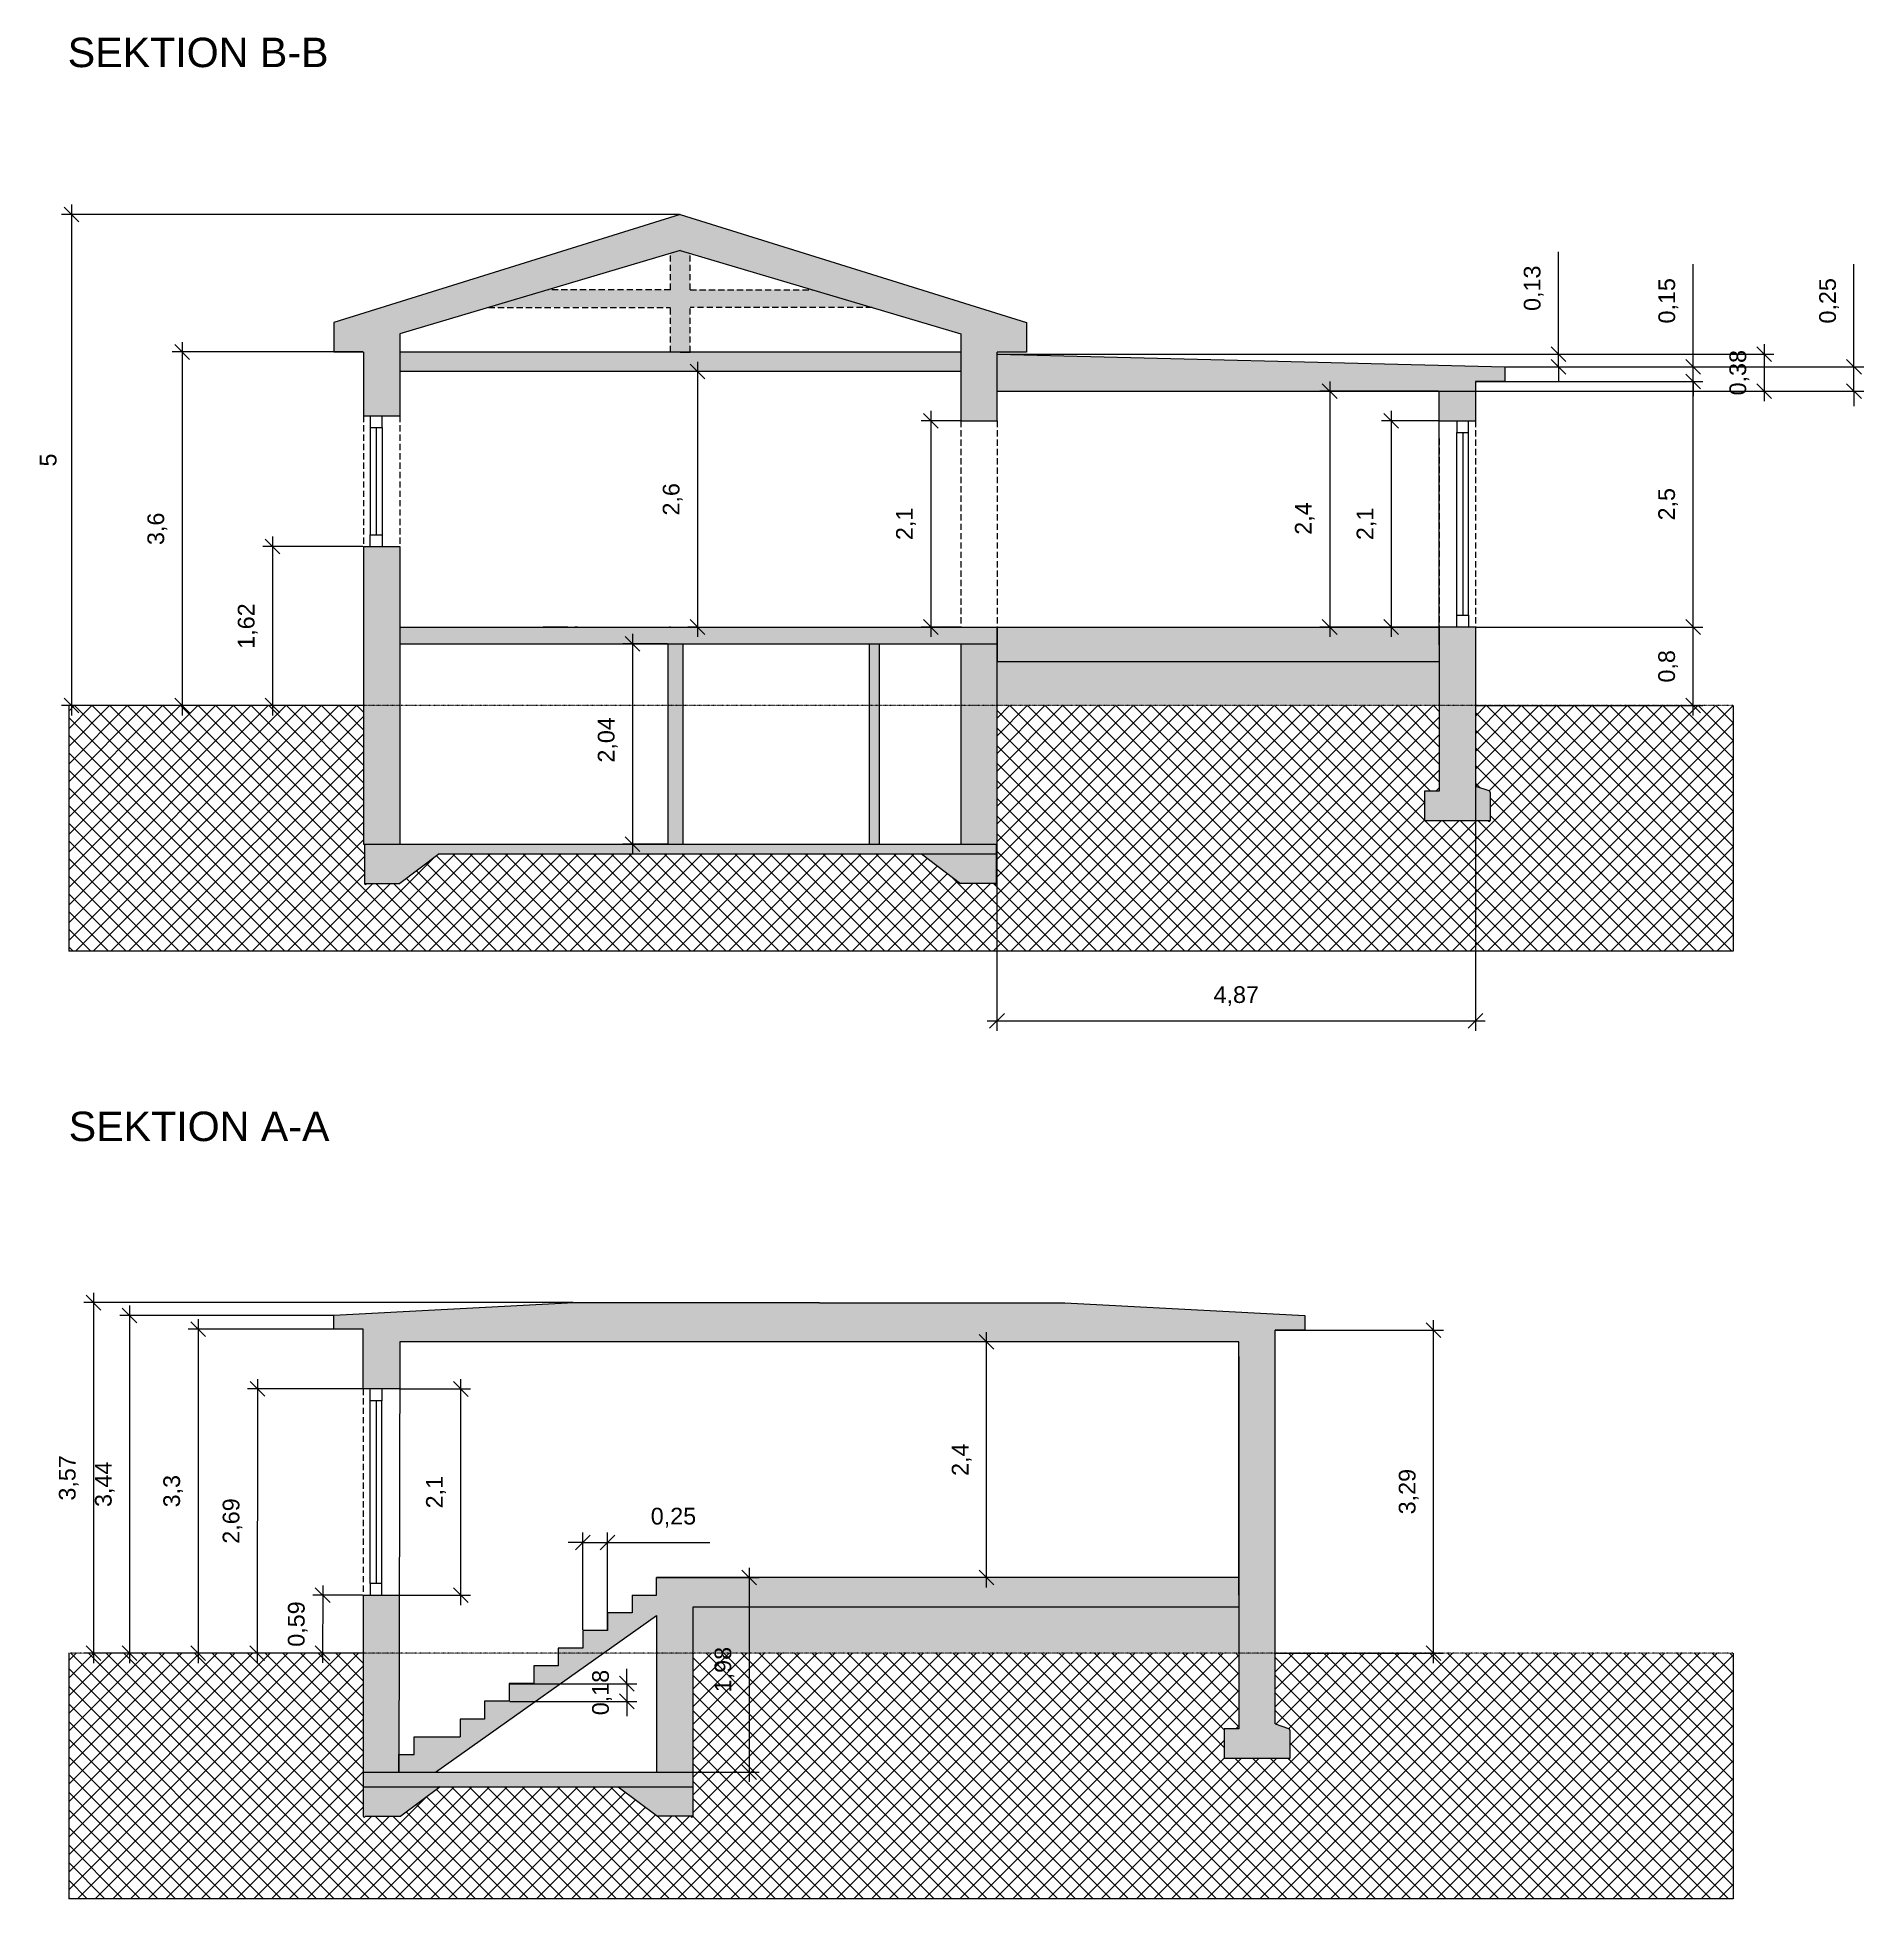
# Model space of a CAD drawing. Header units: millimetres. Extents: x -60009 to 113281, y -58228 to 411188.
# Drawn here: x 37707 to 56297, y 59310 to 78261 of the extents above; entities that cross this region are included whole.
import ezdxf

# ---------------------------------------------------------------- set-up
doc = ezdxf.new("R2010")
doc.units = ezdxf.units.MM
for name, pattern in [('ACAD_ISO02W100', [15, 12, -3]), ('ACAD_ISO03W100', [30, 12, -18]), ('HIDDEN', [9.525, 6.35, -3.175])]:
    doc.linetypes.add(name, pattern=pattern)
doc.layers.get('0').update_dxf_attribs({"color": 1})
for name, color, linetype in [('Angivelser', 7, 'Continuous'), ('Grundritningar', 1, 'Continuous'), ('Mått', 4, 'Continuous')]:
    doc.layers.add(name, color=color, linetype=linetype)
doc.styles.get("Standard").update_dxf_attribs({"font": 'Arial.ttf', "height": 170})
doc.dimstyles.new('Egen dimension', dxfattribs={"dimscale": 10, "dimtxt": 2.5, "dimasz": 15, "dimexe": 10, "dimexo": 0.625, "dimgap": 15, "dimtad": 1, "dimlfac": 0.001, "dimtxsty": 'Standard', "dimblk": 'OBLIQUE', "dimblk1": 'OBLIQUE', "dimblk2": 'OBLIQUE', "dimcen": 20, "dimdle": 10, "dimadec": 0, "dimazin": 0, "dimtfac": 1, "dimtmove": 0, "dimatfit": 3, "dimldrblk": 'OPEN90', "dimfxl": 1, "dimarcsym": 0})
doc.dimstyles.new('ISO-25', dxfattribs={"dimscale": 10, "dimtxt": 2.5, "dimasz": 15, "dimexe": 10, "dimexo": 0.625, "dimgap": 15, "dimtad": 1, "dimlfac": 0.001, "dimtxsty": 'Standard', "dimblk": 'OBLIQUE', "dimblk1": 'OBLIQUE', "dimblk2": 'OBLIQUE', "dimcen": 20, "dimdle": 10, "dimadec": 0, "dimazin": 0, "dimtfac": 1, "dimtmove": 0, "dimatfit": 3, "dimldrblk": 'OPEN90', "dimfxl": 1, "dimarcsym": 0})

# ---------------------------------------------------------------- blocks, each defined once
blk = doc.blocks.new('_Oblique')
at = {"color": 0, "linetype": 'ByBlock', "lineweight": -2}
blk.add_line((-0.5, -0.5), (0.5, 0.5), dxfattribs=at)
blk = doc.blocks.new('*D210')
at = {"layer": 'Defpoints', "color": 0, "transparency": 16777216}
for p in [(44127, 72087), (43766, 70047), (44127, 70047)]:
    blk.add_point(p, dxfattribs=at)
at = {"layer": 'Mått', "color": 0, "lineweight": -2, "transparency": 16777216}
for p, q in [((44121, 72087), (43666, 72087)), ((43766, 72187), (43766, 69947)), ((44121, 70047), (43666, 70047))]:
    blk.add_line(p, q, dxfattribs=at)
at = {"layer": 'Mått', "color": 0, "lineweight": -2, "transparency": 16777216, "xscale": 150, "yscale": 150, "zscale": 150}
for p, rotation in [((43766, 72087), 90), ((43766, 70047), 270)]:
    blk.add_blockref('_Oblique', p, dxfattribs=dict(at, rotation=rotation))
at = {"layer": 'Mått', "color": 0, "transparency": 16777216, "insert": (43513, 71108), "char_height": 170, "attachment_point": 5, "rotation": 90}
blk.add_mtext('2,04', dxfattribs=at)
blk = doc.blocks.new('_Open90')
at = {"color": 0, "linetype": 'ByBlock', "lineweight": -2}
for p, q in [((0, 0), (-1, 0)), ((-0.5, 0.5), (0, 0)), ((0, 0), (-0.5, -0.5))]:
    blk.add_line(p, q, dxfattribs=at)
blk = doc.blocks.new('*D208')
at = {"layer": 'Defpoints', "color": 0, "transparency": 16777216}
for p in [(44427, 74857), (44427, 72257), (44427, 72257)]:
    blk.add_point(p, dxfattribs=at)
at = {"layer": 'Mått', "color": 0, "lineweight": -2, "transparency": 16777216}
for p, q in [((44421, 74857), (44327, 74857)), ((44427, 74957), (44427, 72157)), ((44421, 72257), (44327, 72257))]:
    blk.add_line(p, q, dxfattribs=at)
at = {"layer": 'Mått', "color": 0, "lineweight": -2, "transparency": 16777216, "xscale": 150, "yscale": 150, "zscale": 150}
for p, rotation in [((44427, 74857), 90), ((44427, 72257), 270)]:
    blk.add_blockref('_Oblique', p, dxfattribs=dict(at, rotation=rotation))
at = {"layer": 'Mått', "color": 0, "transparency": 16777216, "insert": (44174, 73557), "char_height": 170, "attachment_point": 5, "rotation": 90}
blk.add_mtext('2,6', dxfattribs=at)
blk = doc.blocks.new('*D211')
at = {"layer": 'Defpoints', "color": 0, "transparency": 16777216}
for p in [(41027, 73077), (40102, 71457), (41027, 71457)]:
    blk.add_point(p, dxfattribs=at)
at = {"layer": 'Mått', "color": 0, "lineweight": -2, "transparency": 16777216}
for p, q in [((40102, 73177), (40102, 71357)), ((41021, 73077), (40002, 73077)), ((41021, 71457), (40002, 71457))]:
    blk.add_line(p, q, dxfattribs=at)
at = {"layer": 'Mått', "color": 0, "lineweight": -2, "transparency": 16777216, "xscale": 150, "yscale": 150, "zscale": 150}
for p, rotation in [((40102, 73077), 90), ((40102, 71457), 270)]:
    blk.add_blockref('_Oblique', p, dxfattribs=dict(at, rotation=rotation))
at = {"layer": 'Mått', "color": 0, "transparency": 16777216, "insert": (39849, 72267), "char_height": 170, "attachment_point": 5, "rotation": 90}
blk.add_mtext('1,62', dxfattribs=at)
blk = doc.blocks.new('*D212')
at = {"layer": 'Defpoints', "color": 0, "transparency": 16777216}
for p in [(44251, 76457), (38055, 71457), (41027, 71457)]:
    blk.add_point(p, dxfattribs=at)
at = {"layer": 'Mått', "color": 0, "lineweight": -2, "transparency": 16777216}
for p, q in [((44245, 76457), (37955, 76457)), ((38055, 76557), (38055, 71357)), ((41021, 71457), (37955, 71457))]:
    blk.add_line(p, q, dxfattribs=at)
at = {"layer": 'Mått', "color": 0, "lineweight": -2, "transparency": 16777216, "xscale": 150, "yscale": 150, "zscale": 150}
for p, rotation in [((38055, 76457), 90), ((38055, 71457), 270)]:
    blk.add_blockref('_Oblique', p, dxfattribs=dict(at, rotation=rotation))
at = {"layer": 'Mått', "color": 0, "transparency": 16777216, "insert": (37819, 73957), "char_height": 170, "attachment_point": 5, "rotation": 90}
blk.add_mtext('5', dxfattribs=at)
blk = doc.blocks.new('*D213')
at = {"layer": 'Defpoints', "color": 0, "transparency": 16777216}
for p in [(41027, 75057), (39181, 71457), (41027, 71457)]:
    blk.add_point(p, dxfattribs=at)
at = {"layer": 'Mått', "color": 0, "lineweight": -2, "transparency": 16777216}
for p, q in [((41021, 75057), (39081, 75057)), ((39181, 75157), (39181, 71357)), ((41021, 71457), (39081, 71457))]:
    blk.add_line(p, q, dxfattribs=at)
at = {"layer": 'Mått', "color": 0, "lineweight": -2, "transparency": 16777216, "xscale": 150, "yscale": 150, "zscale": 150}
for p, rotation in [((39181, 75057), 90), ((39181, 71457), 270)]:
    blk.add_blockref('_Oblique', p, dxfattribs=dict(at, rotation=rotation))
at = {"layer": 'Mått', "color": 0, "transparency": 16777216, "insert": (38929, 73257), "char_height": 170, "attachment_point": 5, "rotation": 90}
blk.add_mtext('3,6', dxfattribs=at)
blk = doc.blocks.new('*D220')
at = {"layer": 'Defpoints', "color": 0, "transparency": 16777216}
for p in [(47106, 74357), (46802, 72257), (47106, 72257)]:
    blk.add_point(p, dxfattribs=at)
at = {"layer": 'Mått', "color": 0, "lineweight": -2, "transparency": 16777216}
for p, q in [((47100, 74357), (46702, 74357)), ((46802, 74457), (46802, 72157)), ((47100, 72257), (46702, 72257))]:
    blk.add_line(p, q, dxfattribs=at)
at = {"layer": 'Mått', "color": 0, "lineweight": -2, "transparency": 16777216, "xscale": 150, "yscale": 150, "zscale": 150}
for p, rotation in [((46802, 74357), 90), ((46802, 72257), 270)]:
    blk.add_blockref('_Oblique', p, dxfattribs=dict(at, rotation=rotation))
at = {"layer": 'Mått', "color": 0, "transparency": 16777216, "insert": (46549, 73307), "char_height": 170, "attachment_point": 5, "rotation": 90}
blk.add_mtext('2,1', dxfattribs=at)
blk = doc.blocks.new('*D221')
at = {"layer": 'Defpoints', "color": 0, "transparency": 16777216}
for p in [(51975, 74657), (50861, 72257), (51975, 72257)]:
    blk.add_point(p, dxfattribs=at)
at = {"layer": 'Mått', "color": 0, "lineweight": -2, "transparency": 16777216}
for p, q in [((50861, 74757), (50861, 72157)), ((51969, 74657), (50761, 74657)), ((51969, 72257), (50761, 72257))]:
    blk.add_line(p, q, dxfattribs=at)
at = {"layer": 'Mått', "color": 0, "lineweight": -2, "transparency": 16777216, "xscale": 150, "yscale": 150, "zscale": 150}
for p, rotation in [((50861, 74657), 90), ((50861, 72257), 270)]:
    blk.add_blockref('_Oblique', p, dxfattribs=dict(at, rotation=rotation))
at = {"layer": 'Mått', "color": 0, "transparency": 16777216, "insert": (50608, 73361), "char_height": 170, "attachment_point": 5, "rotation": 90}
blk.add_mtext('2,4', dxfattribs=at)
blk = doc.blocks.new('*D209')
at = {"layer": 'Defpoints', "color": 0, "transparency": 16777216}
for p in [(47369, 64980), (47394, 64980), (47394, 62580)]:
    blk.add_point(p, dxfattribs=at)
at = {"layer": 'Mått', "color": 0, "lineweight": -2, "transparency": 16777216}
for p, q in [((47369, 62480), (47369, 65080)), ((47387, 64980), (47269, 64980)), ((47387, 62580), (47269, 62580))]:
    blk.add_line(p, q, dxfattribs=at)
at = {"layer": 'Mått', "color": 0, "lineweight": -2, "transparency": 16777216, "xscale": 150, "yscale": 150, "zscale": 150}
for p, rotation in [((47369, 64980), 90), ((47369, 62580), 270)]:
    blk.add_blockref('_Oblique', p, dxfattribs=dict(at, rotation=rotation))
at = {"layer": 'Mått', "color": 0, "transparency": 16777216, "insert": (47116, 63780), "char_height": 170, "attachment_point": 5, "rotation": 90}
blk.add_mtext('2,4', dxfattribs=at)
blk = doc.blocks.new('*D222')
at = {"layer": 'Defpoints', "color": 0, "transparency": 16777216}
for p in [(41396, 64500), (42018, 64500), (41396, 62400)]:
    blk.add_point(p, dxfattribs=at)
at = {"layer": 'Mått', "color": 0, "lineweight": -2, "transparency": 16777216}
for p, q in [((41402, 64500), (42118, 64500)), ((42018, 62300), (42018, 64600)), ((41402, 62400), (42118, 62400))]:
    blk.add_line(p, q, dxfattribs=at)
at = {"layer": 'Mått', "color": 0, "lineweight": -2, "transparency": 16777216, "xscale": 150, "yscale": 150, "zscale": 150}
for p, rotation in [((42018, 64500), 90), ((42018, 62400), 270)]:
    blk.add_blockref('_Oblique', p, dxfattribs=dict(at, rotation=rotation))
at = {"layer": 'Mått', "color": 0, "transparency": 16777216, "insert": (41765, 63450), "char_height": 170, "attachment_point": 5, "rotation": 90}
blk.add_mtext('2,1', dxfattribs=at)
blk = doc.blocks.new('*D223')
at = {"layer": 'Defpoints', "color": 0, "transparency": 16777216}
for p in [(50307, 65099), (51918, 65099), (50307, 61810)]:
    blk.add_point(p, dxfattribs=at)
at = {"layer": 'Mått', "color": 0, "lineweight": -2, "transparency": 16777216}
for p, q in [((51918, 61710), (51918, 65199)), ((50313, 65099), (52018, 65099)), ((50313, 61810), (52018, 61810))]:
    blk.add_line(p, q, dxfattribs=at)
at = {"layer": 'Mått', "color": 0, "lineweight": -2, "transparency": 16777216, "xscale": 150, "yscale": 150, "zscale": 150}
for p, rotation in [((51918, 65099), 90), ((51918, 61810), 270)]:
    blk.add_blockref('_Oblique', p, dxfattribs=dict(at, rotation=rotation))
at = {"layer": 'Mått', "color": 0, "transparency": 16777216, "insert": (51665, 63455), "char_height": 170, "attachment_point": 5, "rotation": 90}
blk.add_mtext('3,29', dxfattribs=at)
blk = doc.blocks.new('*D224')
at = {"layer": 'Defpoints', "color": 0, "transparency": 16777216}
for p in [(43167, 65379), (38280, 61810), (41024, 61810)]:
    blk.add_point(p, dxfattribs=at)
at = {"layer": 'Mått', "color": 0, "lineweight": -2, "transparency": 16777216}
for p, q in [((38280, 65479), (38280, 61710)), ((43161, 65379), (38180, 65379)), ((41018, 61810), (38180, 61810))]:
    blk.add_line(p, q, dxfattribs=at)
at = {"layer": 'Mått', "color": 0, "lineweight": -2, "transparency": 16777216, "xscale": 150, "yscale": 150, "zscale": 150}
for p, rotation in [((38280, 65379), 90), ((38280, 61810), 270)]:
    blk.add_blockref('_Oblique', p, dxfattribs=dict(at, rotation=rotation))
at = {"layer": 'Mått', "color": 0, "transparency": 16777216, "insert": (38028, 63595), "char_height": 170, "attachment_point": 5, "rotation": 90}
blk.add_mtext('3,57', dxfattribs=at)
blk = doc.blocks.new('*D225')
at = {"layer": 'Defpoints', "color": 0, "transparency": 16777216}
for p in [(40727, 65249), (38647, 61810), (41024, 61810)]:
    blk.add_point(p, dxfattribs=at)
at = {"layer": 'Mått', "color": 0, "lineweight": -2, "transparency": 16777216}
for p, q in [((40721, 65249), (38547, 65249)), ((38647, 65349), (38647, 61710)), ((41018, 61810), (38547, 61810))]:
    blk.add_line(p, q, dxfattribs=at)
at = {"layer": 'Mått', "color": 0, "lineweight": -2, "transparency": 16777216, "xscale": 150, "yscale": 150, "zscale": 150}
for p, rotation in [((38647, 65249), 90), ((38647, 61810), 270)]:
    blk.add_blockref('_Oblique', p, dxfattribs=dict(at, rotation=rotation))
at = {"layer": 'Mått', "color": 0, "transparency": 16777216, "insert": (38395, 63530), "char_height": 170, "attachment_point": 5, "rotation": 90}
blk.add_mtext('3,44', dxfattribs=at)
blk = doc.blocks.new('*D226')
at = {"layer": 'Defpoints', "color": 0, "transparency": 16777216}
for p in [(40727, 65110), (39344, 61810), (41024, 61810)]:
    blk.add_point(p, dxfattribs=at)
at = {"layer": 'Mått', "color": 0, "lineweight": -2, "transparency": 16777216}
for p, q in [((39344, 65210), (39344, 61710)), ((40721, 65110), (39244, 65110)), ((41018, 61810), (39244, 61810))]:
    blk.add_line(p, q, dxfattribs=at)
at = {"layer": 'Mått', "color": 0, "lineweight": -2, "transparency": 16777216, "xscale": 150, "yscale": 150, "zscale": 150}
for p, rotation in [((39344, 65110), 90), ((39344, 61810), 270)]:
    blk.add_blockref('_Oblique', p, dxfattribs=dict(at, rotation=rotation))
at = {"layer": 'Mått', "color": 0, "transparency": 16777216, "insert": (39091, 63460), "char_height": 170, "attachment_point": 5, "rotation": 90}
blk.add_mtext('3,3', dxfattribs=at)
blk = doc.blocks.new('*D227')
at = {"layer": 'Defpoints', "color": 0, "transparency": 16777216}
for p in [(41026, 64500), (39946, 61811), (41024, 61810)]:
    blk.add_point(p, dxfattribs=at)
at = {"layer": 'Mått', "color": 0, "lineweight": -2, "transparency": 16777216}
for p, q in [((41019, 64500), (39848, 64501)), ((39948, 64601), (39946, 61711)), ((41018, 61810), (39846, 61811))]:
    blk.add_line(p, q, dxfattribs=at)
at = {"layer": 'Mått', "color": 0, "lineweight": -2, "transparency": 16777216, "xscale": 150, "yscale": 150, "zscale": 150}
for p, rotation in [((39948, 64501), 89.97150718823626), ((39946, 61811), 269.9715071882363)]:
    blk.add_blockref('_Oblique', p, dxfattribs=dict(at, rotation=rotation))
at = {"layer": 'Mått', "color": 0, "transparency": 16777216, "insert": (39695, 63156), "char_height": 170, "attachment_point": 5, "rotation": 89.9715}
blk.add_mtext('2,69', dxfattribs=at)
blk = doc.blocks.new('*D228')
at = {"layer": 'Defpoints', "color": 0, "transparency": 16777216}
for p in [(41026, 62400), (40611, 61811), (41024, 61810)]:
    blk.add_point(p, dxfattribs=at)
at = {"layer": 'Mått', "color": 0, "lineweight": -2, "transparency": 16777216}
for p, q in [((41019, 62400), (40512, 62402)), ((40612, 62501), (40610, 61711)), ((41018, 61810), (40511, 61812))]:
    blk.add_line(p, q, dxfattribs=at)
at = {"layer": 'Mått', "color": 0, "lineweight": -2, "transparency": 16777216, "xscale": 150, "yscale": 150, "zscale": 150}
for p, rotation in [((40612, 62401), 89.87009230741623), ((40611, 61811), 269.8700923074163)]:
    blk.add_blockref('_Oblique', p, dxfattribs=dict(at, rotation=rotation))
at = {"layer": 'Mått', "color": 0, "transparency": 16777216, "insert": (40359, 62107), "char_height": 170, "attachment_point": 5, "rotation": 89.8701}
blk.add_mtext('0,59', dxfattribs=at)
blk = doc.blocks.new('*D214')
at = {"layer": 'Defpoints', "color": 0, "transparency": 16777216}
for p in [(51975, 74357), (51488, 72257), (51975, 72257)]:
    blk.add_point(p, dxfattribs=at)
at = {"layer": 'Mått', "color": 0, "lineweight": -2, "transparency": 16777216}
for p, q in [((51969, 74357), (51388, 74357)), ((51488, 74457), (51488, 72157)), ((51969, 72257), (51388, 72257))]:
    blk.add_line(p, q, dxfattribs=at)
at = {"layer": 'Mått', "color": 0, "lineweight": -2, "transparency": 16777216, "xscale": 150, "yscale": 150, "zscale": 150}
for p, rotation in [((51488, 74357), 90), ((51488, 72257), 270)]:
    blk.add_blockref('_Oblique', p, dxfattribs=dict(at, rotation=rotation))
at = {"layer": 'Mått', "color": 0, "transparency": 16777216, "insert": (51236, 73307), "char_height": 170, "attachment_point": 5, "rotation": 90}
blk.add_mtext('2,1', dxfattribs=at)
blk = doc.blocks.new('*D215')
at = {"layer": 'Defpoints', "color": 0, "transparency": 16777216}
for p in [(52345, 72257), (54559, 72257), (52345, 71457)]:
    blk.add_point(p, dxfattribs=at)
at = {"layer": 'Mått', "color": 0, "lineweight": -2, "transparency": 16777216}
for p, q in [((52351, 72257), (54659, 72257)), ((54559, 71357), (54559, 72357)), ((52351, 71457), (54659, 71457))]:
    blk.add_line(p, q, dxfattribs=at)
at = {"layer": 'Mått', "color": 0, "lineweight": -2, "transparency": 16777216, "xscale": 150, "yscale": 150, "zscale": 150}
for p, rotation in [((54559, 72257), 90), ((54559, 71457), 270)]:
    blk.add_blockref('_Oblique', p, dxfattribs=dict(at, rotation=rotation))
at = {"layer": 'Mått', "color": 0, "transparency": 16777216, "insert": (54306, 71857), "char_height": 170, "attachment_point": 5, "rotation": 90}
blk.add_mtext('0,8', dxfattribs=at)
blk = doc.blocks.new('*D216')
at = {"layer": 'Defpoints', "color": 0, "transparency": 16777216}
for p in [(52345, 74757), (54559, 74757), (52345, 72257)]:
    blk.add_point(p, dxfattribs=at)
at = {"layer": 'Mått', "color": 0, "lineweight": -2, "transparency": 16777216}
for p, q in [((54559, 72157), (54559, 74857)), ((52351, 74757), (54659, 74757)), ((52351, 72257), (54659, 72257))]:
    blk.add_line(p, q, dxfattribs=at)
at = {"layer": 'Mått', "color": 0, "lineweight": -2, "transparency": 16777216, "xscale": 150, "yscale": 150, "zscale": 150}
for p, rotation in [((54559, 74757), 90), ((54559, 72257), 270)]:
    blk.add_blockref('_Oblique', p, dxfattribs=dict(at, rotation=rotation))
at = {"layer": 'Mått', "color": 0, "transparency": 16777216, "insert": (54306, 73507), "char_height": 170, "attachment_point": 5, "rotation": 90}
blk.add_mtext('2,5', dxfattribs=at)
blk = doc.blocks.new('*D217')
at = {"layer": 'Defpoints', "color": 0, "transparency": 16777216}
for p in [(52645, 74907), (54560, 74907), (52345, 74757)]:
    blk.add_point(p, dxfattribs=at)
at = {"layer": 'Mått', "color": 0, "lineweight": -2, "transparency": 16777216}
for p, q in [((54560, 74907), (54560, 75950)), ((52651, 74907), (54660, 74907)), ((54560, 74757), (54560, 74907)), ((52351, 74757), (54660, 74757)), ((54560, 74757), (54560, 74607))]:
    blk.add_line(p, q, dxfattribs=at)
at = {"layer": 'Mått', "color": 0, "lineweight": -2, "transparency": 16777216, "xscale": 150, "yscale": 150, "zscale": 150}
for p, rotation in [((54560, 74907), 270), ((54560, 74757), 90)]:
    blk.add_blockref('_Oblique', p, dxfattribs=dict(at, rotation=rotation))
at = {"layer": 'Mått', "color": 0, "transparency": 16777216, "insert": (54307, 75578), "char_height": 170, "attachment_point": 5, "rotation": 90}
blk.add_mtext('0,15', dxfattribs=at)
blk = doc.blocks.new('*D218')
at = {"layer": 'Defpoints', "color": 0, "transparency": 16777216}
for p in [(47475, 71457), (52345, 71457), (52345, 68247)]:
    blk.add_point(p, dxfattribs=at)
at = {"layer": 'Mått', "color": 0, "lineweight": -2, "transparency": 16777216}
for p, q in [((47475, 71451), (47475, 68147)), ((52345, 71451), (52345, 68147)), ((47375, 68247), (52445, 68247))]:
    blk.add_line(p, q, dxfattribs=at)
at = {"layer": 'Mått', "color": 0, "lineweight": -2, "transparency": 16777216, "xscale": 150, "yscale": 150, "zscale": 150, "rotation": 180}
blk.add_blockref('_Oblique', (47475, 68247), dxfattribs=at)
at = {"layer": 'Mått', "color": 0, "lineweight": -2, "transparency": 16777216, "xscale": 150, "yscale": 150, "zscale": 150}
blk.add_blockref('_Oblique', (52345, 68247), dxfattribs=at)
at = {"layer": 'Mått', "color": 0, "transparency": 16777216, "insert": (49910, 68499), "char_height": 170, "attachment_point": 5}
blk.add_mtext('4,87', dxfattribs=at)
blk = doc.blocks.new('*D219')
at = {"layer": 'Defpoints', "color": 0, "transparency": 16777216}
for p in [(47475, 75035), (52645, 74907), (53189, 75035)]:
    blk.add_point(p, dxfattribs=at)
at = {"layer": 'Mått', "color": 0, "lineweight": -2, "transparency": 16777216}
for p, q in [((53189, 75035), (53189, 76078)), ((47481, 75035), (53289, 75035)), ((52651, 74907), (53289, 74907)), ((53189, 74907), (53189, 75035)), ((53189, 74907), (53189, 74757))]:
    blk.add_line(p, q, dxfattribs=at)
at = {"layer": 'Mått', "color": 0, "lineweight": -2, "transparency": 16777216, "xscale": 150, "yscale": 150, "zscale": 150}
for p, rotation in [((53189, 75035), 270), ((53189, 74907), 90)]:
    blk.add_blockref('_Oblique', p, dxfattribs=dict(at, rotation=rotation))
at = {"layer": 'Mått', "color": 0, "transparency": 16777216, "insert": (52937, 75706), "char_height": 170, "attachment_point": 5, "rotation": 90}
blk.add_mtext('0,13', dxfattribs=at)
blk = doc.blocks.new('*D229')
at = {"layer": 'Defpoints', "color": 0, "transparency": 16777216}
for p in [(47475, 75035), (47475, 74657), (55283, 74657)]:
    blk.add_point(p, dxfattribs=at)
at = {"layer": 'Mått', "color": 0, "lineweight": -2, "transparency": 16777216}
for p, q in [((55283, 75135), (55283, 74557)), ((47481, 75035), (55383, 75035)), ((47481, 74657), (55383, 74657))]:
    blk.add_line(p, q, dxfattribs=at)
at = {"layer": 'Mått', "color": 0, "lineweight": -2, "transparency": 16777216, "xscale": 150, "yscale": 150, "zscale": 150}
for p, rotation in [((55283, 75035), 90), ((55283, 74657), 270)]:
    blk.add_blockref('_Oblique', p, dxfattribs=dict(at, rotation=rotation))
at = {"layer": 'Mått', "color": 0, "transparency": 16777216, "insert": (55030, 74846), "char_height": 170, "attachment_point": 5, "rotation": 90}
blk.add_mtext('0,38', dxfattribs=at)
blk = doc.blocks.new('*D231')
at = {"layer": 'Defpoints', "color": 0, "transparency": 16777216}
for p in [(44010, 62580), (44010, 60600), (44953, 60600)]:
    blk.add_point(p, dxfattribs=at)
at = {"layer": 'Mått', "color": 0, "lineweight": -2, "transparency": 16777216}
for p, q in [((44017, 62580), (45053, 62580)), ((44953, 62680), (44953, 60500)), ((44017, 60600), (45053, 60600))]:
    blk.add_line(p, q, dxfattribs=at)
at = {"layer": 'Mått', "color": 0, "lineweight": -2, "transparency": 16777216, "xscale": 150, "yscale": 150, "zscale": 150}
for p, rotation in [((44953, 62580), 90), ((44953, 60600), 270)]:
    blk.add_blockref('_Oblique', p, dxfattribs=dict(at, rotation=rotation))
at = {"layer": 'Mått', "color": 0, "transparency": 16777216, "insert": (44701, 61643), "char_height": 170, "attachment_point": 5, "rotation": 90}
blk.add_mtext('1,98', dxfattribs=at)
blk = doc.blocks.new('*D232')
at = {"layer": 'Defpoints', "color": 0, "transparency": 16777216}
for p in [(43510, 62938), (43260, 62040), (43510, 62040)]:
    blk.add_point(p, dxfattribs=at)
at = {"layer": 'Mått', "color": 0, "lineweight": -2, "transparency": 16777216}
for p, q in [((43260, 62938), (43110, 62938)), ((43260, 62047), (43260, 63038)), ((43260, 62938), (43510, 62938)), ((43510, 62047), (43510, 63038)), ((43510, 62938), (44553, 62938))]:
    blk.add_line(p, q, dxfattribs=at)
at = {"layer": 'Mått', "color": 0, "lineweight": -2, "transparency": 16777216, "xscale": 150, "yscale": 150, "zscale": 150}
blk.add_blockref('_Oblique', (43260, 62938), dxfattribs=at)
at = {"layer": 'Mått', "color": 0, "lineweight": -2, "transparency": 16777216, "xscale": 150, "yscale": 150, "zscale": 150, "rotation": 180}
blk.add_blockref('_Oblique', (43510, 62938), dxfattribs=at)
at = {"layer": 'Mått', "color": 0, "transparency": 16777216, "insert": (44182, 63190), "char_height": 170, "attachment_point": 5}
blk.add_mtext('0,25', dxfattribs=at)
blk = doc.blocks.new('*D233')
at = {"layer": 'Defpoints', "color": 0, "transparency": 16777216}
for p in [(42510, 61500), (42510, 61320), (43708, 61320)]:
    blk.add_point(p, dxfattribs=at)
at = {"layer": 'Mått', "color": 0, "lineweight": -2, "transparency": 16777216}
for p, q in [((43708, 61500), (43708, 61650)), ((42517, 61500), (43808, 61500)), ((43708, 61500), (43708, 61320)), ((42517, 61320), (43808, 61320)), ((43708, 61320), (43708, 61170))]:
    blk.add_line(p, q, dxfattribs=at)
at = {"layer": 'Mått', "color": 0, "lineweight": -2, "transparency": 16777216, "xscale": 150, "yscale": 150, "zscale": 150}
for p, rotation in [((43708, 61500), 270), ((43708, 61320), 90)]:
    blk.add_blockref('_Oblique', p, dxfattribs=dict(at, rotation=rotation))
at = {"layer": 'Mått', "color": 0, "transparency": 16777216, "insert": (43455, 61410), "char_height": 170, "attachment_point": 5, "rotation": 90}
blk.add_mtext('0,18', dxfattribs=at)
blk = doc.blocks.new('*D271')
at = {"layer": 'Defpoints', "color": 0, "lineweight": 13, "transparency": 16777216}
for p in [(52645, 74907), (56197, 74907), (51975, 74657)]:
    blk.add_point(p, dxfattribs=at)
at = {"layer": 'Grundritningar', "color": 0, "lineweight": -2, "transparency": 16777216}
for p, q in [((56197, 74907), (56197, 75950)), ((52651, 74907), (56297, 74907)), ((56197, 74657), (56197, 74907)), ((51981, 74657), (56297, 74657)), ((56197, 74657), (56197, 74507))]:
    blk.add_line(p, q, dxfattribs=at)
at = {"layer": 'Grundritningar', "color": 0, "lineweight": -2, "transparency": 16777216, "xscale": 150, "yscale": 150, "zscale": 150}
for p, rotation in [((56197, 74907), 270), ((56197, 74657), 90)]:
    blk.add_blockref('_Oblique', p, dxfattribs=dict(at, rotation=rotation))
at = {"layer": 'Grundritningar', "color": 0, "lineweight": 13, "transparency": 16777216, "insert": (55944, 75578), "char_height": 170, "attachment_point": 5, "rotation": 90}
blk.add_mtext('0,25', dxfattribs=at)

msp = doc.modelspace()

# ---------------------------------------------------------------- hatches: boundary and pattern name
at = {"layer": 'Grundritningar', "ltscale": 100}
h = msp.add_hatch(color=256, dxfattribs=at)
h.dxf.hatch_style = 1
h.paths.add_polyline_path([(44251.486, 76091.383), (47105.982, 75242.979), (47105.982, 74406.799), (47105.982, 74356.799), (47475.145, 74356.799), (47475.145, 75056.799), (47775.982, 75056.799), (47775.982, 75356.799), (44251.486, 76456.703), (40726.989, 75356.799), (40726.989, 75056.799), (41026.989, 75056.799), (41026.989, 74406.799), (41096.989, 74406.799), (41396.989, 74406.799), (41396.989, 75242.979)])
h.paths.add_polyline_path([(45597.708, 75691.263), (44351.889, 75691.263), (44351.889, 76061.541), (44251.486, 76091.383), (44151.082, 76061.541), (44151.082, 75691.263), (42905.263, 75691.263), (42299.645, 75511.263), (44151.082, 75511.263), (44151.082, 75056.799), (44251.082, 75056.799), (44351.889, 75056.799), (44351.889, 75511.263), (46203.327, 75511.263)], flags=17)
h.paths.add_polyline_path([(47105.982, 75056.799), (41396.989, 75056.799), (41396.989, 74856.799), (47105.982, 74856.799)], flags=17)
h.paths.add_polyline_path([(47475.145, 72086.799), (47105.982, 72086.799), (47105.982, 71456.799), (47475.145, 71456.799)])
h.paths.add_polyline_path([(47475.145, 72256.799), (41396.989, 72256.799), (41396.989, 72086.799), (47475.145, 72086.799)])
h.paths.add_polyline_path([(47475.145, 71456.799), (47105.982, 71456.799), (47105.982, 70046.799), (47475.145, 70046.799)])
h.paths.add_polyline_path([(46276.989, 71456.799), (46176.989, 71456.799), (46176.989, 70046.799), (46276.989, 70046.799)])
h.paths.add_polyline_path([(44276.989, 71456.799), (44126.989, 71456.799), (44126.989, 70046.799), (44276.989, 70046.799)])
h.paths.add_polyline_path([(41396.989, 71456.799), (41026.989, 71456.799), (41026.989, 70046.799), (41036.989, 70046.799), (41396.989, 70046.799)])
h.paths.add_polyline_path([(41396.989, 73076.799), (41026.989, 73076.799), (41026.989, 72256.799), (41026.989, 71456.799), (41396.989, 71456.799)])
h.paths.add_polyline_path([(44276.989, 72086.799), (44126.989, 72086.799), (44126.989, 71456.799), (44276.989, 71456.799)])
h.paths.add_polyline_path([(46276.989, 72086.799), (46176.989, 72086.799), (46176.989, 71456.799), (46276.989, 71456.799)])
h.paths.add_polyline_path([(47465.145, 69946.799), (46705.145, 69946.799), (47105.145, 69646.799), (47465.145, 69646.799)])
h.paths.add_polyline_path([(47465.145, 70046.799), (41036.989, 70046.799), (41036.989, 69946.799), (41036.989, 69646.799), (41396.989, 69646.799), (41796.989, 69946.799), (47465.145, 69946.799)])
at = {"layer": 'Grundritningar'}
h = msp.add_hatch(color=256, dxfattribs=at)
h.dxf.hatch_style = 1
h.paths.add_polyline_path([(52645.145, 74906.799), (47475.145, 75034.799), (47475.145, 74656.799), (51975.145, 74656.799), (51975.145, 74356.799), (52345.145, 74356.799), (52345.145, 74756.799), (52645.145, 74756.799)])
h.paths.add_polyline_path([(52345.145, 72256.799), (51975.145, 72256.799), (51975.145, 72076.799), (51975.145, 71456.799), (52345.145, 71456.799)])
h.paths.add_polyline_path([(52345.145, 71456.799), (51975.145, 71456.799), (51975.145, 70586.799), (51825.145, 70586.799), (51825.145, 70286.799), (52495.145, 70286.799), (52495.145, 70572.384, 0.322822806), (52481.47, 70591.357), (52345.145, 70636.799)])
h.paths.add_polyline_path([(51975.145, 72256.799), (47475.145, 72256.799), (47475.145, 72076.799), (47475.145, 71906.799), (51975.145, 71906.799)])
h = msp.add_hatch(dxfattribs=at)
h.set_pattern_fill('AR-CONC', color=256)
h.paths.add_polyline_path([(49936.989, 62280.381), (44380.38, 62280.381), (44380.38, 61810.381), (49936.989, 61810.381), (49936.989, 61910.381)])
h.paths.add_polyline_path([(51975.145, 71906.799), (47475.145, 71906.799), (47475.145, 71456.799), (51975.145, 71456.799)])
h = msp.add_hatch(dxfattribs=at)
h.set_pattern_fill('ANSI37', color=256, scale=40)
h.set_pattern_definition([(45, (-1068.94, 49726.36), (-89.80256, 89.80256), []), (135, (-1068.94, 49726.36), (-89.80256, -89.80256), [])])
h.paths.add_polyline_path([(54966.989, 71456.799), (52345.145, 71456.799), (52345.145, 70636.799), (52481.47, 70591.357, -0.322822806), (52495.145, 70572.384), (52495.145, 70286.799, -1), (52475.145, 70286.799), (51825.145, 70286.799), (51825.145, 70586.799), (51975.145, 70586.799), (51975.145, 71456.799), (47475.145, 71456.799), (47475.145, 70046.799), (47465.145, 70046.799), (47465.145, 69646.799, -1), (47445.145, 69646.799), (47105.145, 69646.799), (46705.145, 69946.799), (41796.989, 69946.799), (41396.989, 69646.799), (41056.989, 69646.799, -1), (41036.989, 69646.799), (41036.989, 70046.799), (41026.989, 70046.799), (41026.989, 71456.799), (38026.989, 71456.799), (38026.989, 68956.799), (54966.989, 68956.799)])
h = msp.add_hatch(color=256, dxfattribs=at)
h.dxf.hatch_style = 1
h.paths.add_polyline_path([(50606.989, 65248.665), (48166.993, 65378.665), (45666.993, 65378.665), (43166.993, 65378.665), (40726.989, 65248.665), (40726.989, 65110.381), (41025.652, 65110.381), (41025.652, 64500.381), (41395.652, 64500.381), (41396.704, 64980.381), (49936.989, 64980.381), (49936.989, 62400.381), (49936.989, 62100.381), (49936.989, 61910.381), (49936.989, 61810.381), (50306.989, 61810.381), (50306.989, 65098.665), (50606.989, 65098.665)])
h.paths.add_polyline_path([(50306.989, 61810.381), (49936.989, 61810.381), (49936.989, 61040.381), (49786.989, 61040.381), (49786.989, 60740.381), (50456.989, 60740.381), (50456.989, 61025.966, 0.322822806), (50443.314, 61044.94), (50306.989, 61090.381)])
h.paths.add_polyline_path([(49936.989, 62400.381), (49936.989, 62580.381), (44010.38, 62580.382), (44010.38, 62400.382), (43760.38, 62400.382), (43760.38, 62220.382), (43510.38, 62220.382), (43510.38, 62040.382), (43260.38, 62040.382), (43260.38, 61860.382), (43010.38, 61860.382), (43010.38, 61810.381), (43467.741, 61810.381), (44010.38, 62194.947), (44010.38, 61810.381), (44380.38, 61810.381), (44380.38, 62280.381), (49936.989, 62280.381)], flags=17)
h.paths.add_polyline_path([(44380.38, 61810.381), (44010.38, 61810.381), (44010.38, 60600.381), (44380.38, 60600.381)])
h.paths.add_polyline_path([(44380.38, 60600.381), (44010.38, 60600.381), (41024.314, 60600.381), (41024.314, 60450.381), (44380.38, 60450.381)])
h.paths.add_polyline_path([(44380.38, 60450.381), (43620.38, 60450.381), (44020.38, 60150.381), (44380.38, 60150.381)])
h.paths.add_polyline_path([(41806.989, 60450.381), (41024.314, 60450.381), (41024.314, 60150.381, 1), (41044.314, 60150.381), (41406.989, 60150.381)])
h.paths.add_polyline_path([(41389.752, 61810.381), (41024.314, 61810.381), (41024.314, 60600.381), (41387.099, 60600.381), (41387.099, 60600.518), (41387.099, 60780.382), (41387.494, 60780.382)])
h.paths.add_polyline_path([(43467.741, 61810.381), (43010.38, 61810.381), (43010.38, 61680.382), (42760.38, 61680.382), (42760.38, 61500.382), (42510.38, 61500.382), (42510.38, 61320.382), (42260.38, 61320.382), (42260.38, 61140.382), (42010.38, 61140.382), (42010.38, 60960.382), (41542.907, 60960.382), (41542.907, 60780.382), (41387.494, 60780.382), (41387.099, 60600.518), (41387.099, 60600.381), (41760.379, 60600.381)])
h = msp.add_hatch(color=256, dxfattribs=at)
h.dxf.hatch_style = 1
h.paths.add_polyline_path([(41391.046, 62400.381), (41024.314, 62400.381), (41024.314, 61810.381), (41389.752, 61810.381)])
h = msp.add_hatch(dxfattribs=at)
h.set_pattern_fill('ANSI37', color=256, scale=40)
h.paths.add_polyline_path([(54966.989, 61810.381), (50306.989, 61810.381), (50306.989, 61090.381), (50443.314, 61044.94, -0.322822806), (50456.989, 61025.966), (50456.989, 60740.381, -1), (50436.989, 60740.381), (49786.989, 60740.381), (49786.989, 61040.381), (49936.989, 61040.381), (49936.989, 61810.381), (44380.38, 61810.381), (44380.38, 60450.381), (44380.38, 60150.381, -1), (44360.38, 60150.381), (44020.38, 60150.381), (43620.38, 60450.381), (41806.989, 60450.381), (41406.989, 60150.381), (41044.314, 60150.381, -1), (41024.314, 60150.381), (41024.314, 61810.381), (38026.989, 61810.381), (38026.989, 59310.381), (54966.989, 59310.381)])
h.paths.add_polyline_path([(44861.362, 61361.757), (44861.362, 61908.285), (44511.066, 61908.285), (44511.066, 61361.757)], flags=9)

# ---------------------------------------------------------------- linework, layer by layer
for p, q in [((44251.486, 76456.703), (40726.989, 75356.799)), ((44251.486, 76456.703), (47775.982, 75356.799)), ((44251.082, 76091.263), (41396.989, 75242.979)), ((44251.889, 76091.263), (47105.982, 75242.979)), ((40726.989, 75356.799), (40726.989, 75056.799)), ((41396.989, 75242.979), (41396.989, 74406.799)), ((47105.982, 75242.979), (47105.982, 74406.799)), ((47105.982, 75236.818), (47105.982, 74356.799)), ((47775.982, 75356.799), (47775.982, 75056.799)), ((41026.989, 75056.799), (40726.989, 75056.799)), ((41026.989, 75056.799), (41026.989, 74406.799)), ((47105.982, 75056.799), (41396.989, 75056.799)), ((44251.082, 75056.799), (44151.082, 75056.799)), ((44251.082, 75056.799), (44351.082, 75056.799)), ((47475.145, 74356.799), (47475.145, 75056.799)), ((47105.982, 74856.799), (41396.989, 74856.799)), ((52345.145, 74756.799), (52345.145, 74356.799)), ((41026.989, 74406.799), (41396.989, 74406.799)), ((41026.989, 74406.799), (41096.989, 74406.799)), ((41096.989, 74406.799), (41096.989, 74286.799)), ((41216.989, 74286.799), (41216.989, 74406.799)), ((47105.982, 74356.799), (47475.145, 74356.799)), ((51975.145, 74356.799), (52345.145, 74356.799)), ((52155.145, 74356.799), (52155.145, 74236.799)), ((52275.145, 72376.799), (52275.145, 74356.799)), ((41096.989, 74286.799), (41216.989, 74286.799)), ((41096.989, 74286.799), (41096.989, 73196.799)), ((41156.989, 74286.799), (41156.989, 73196.799)), ((41216.989, 74286.799), (41216.989, 73196.799)), ((52155.145, 74236.799), (52275.145, 74236.799)), ((52155.145, 72376.799), (52155.145, 74236.799)), ((52155.145, 74236.799), (52215.145, 74236.799)), ((52215.145, 74236.799), (52215.145, 72376.799)), ((41096.989, 73076.799), (41096.989, 73196.799)), ((41096.989, 73196.799), (41216.989, 73196.799)), ((41216.989, 73196.799), (41216.989, 73076.799)), ((41026.989, 73076.799), (41026.989, 72256.799)), ((41026.989, 73076.799), (41396.989, 73076.799)), ((41396.989, 73076.799), (41396.989, 70046.799)), ((41026.989, 72256.799), (41026.989, 71456.799)), ((41396.989, 72256.799), (47475.145, 72256.799)), ((43106.989, 72256.799), (42856.989, 72256.799)), ((43057.921, 72256.799), (43067.921, 72256.799)), ((43106.989, 72256.799), (44086.989, 72256.799)), ((43106.989, 72256.799), (43206.989, 72256.799)), ((43206.989, 72256.799), (43176.989, 72256.799)), ((44086.989, 72256.799), (44206.989, 72256.799)), ((44152.463, 72256.799), (44142.463, 72256.799)), ((47475.145, 70046.799), (47475.145, 72256.799)), ((51975.145, 72256.799), (51975.145, 71456.799)), ((52345.145, 72256.799), (51975.145, 72256.799)), ((52155.145, 72256.799), (52155.145, 72376.799)), ((52155.145, 72376.799), (52215.145, 72376.799)), ((52275.145, 72256.799), (52155.145, 72256.799)), ((52215.145, 72376.799), (52275.145, 72376.799)), ((52275.145, 72376.799), (52275.145, 72256.799)), ((52345.145, 72256.799), (52345.145, 70636.799)), ((41396.989, 72086.799), (47475.145, 72086.799)), ((44126.989, 70046.799), (44126.989, 72086.799)), ((44276.989, 72086.799), (44276.989, 70046.799)), ((46176.989, 70046.799), (46176.989, 72086.799)), ((46176.989, 72086.799), (46276.989, 72086.799)), ((46276.989, 72086.799), (46276.989, 70046.799)), ((47105.982, 72086.799), (47105.982, 70046.799)), ((47475.145, 71906.799), (51975.145, 71906.799)), ((38026.989, 71456.799), (38026.989, 68956.799)), ((41026.989, 71456.799), (41026.989, 70046.799)), ((51975.145, 71456.799), (51975.145, 70586.799)), ((54966.989, 71456.799), (54966.989, 68956.799)), ((51975.145, 70586.799), (51825.145, 70586.799)), ((51825.145, 70586.799), (51825.145, 70286.799)), ((52345.145, 70636.799), (52481.47, 70591.357)), ((52495.145, 70572.384), (52495.145, 70286.799)), ((51825.145, 70286.799), (52495.145, 70286.799)), ((41026.989, 70046.799), (47475.145, 70046.799)), ((41026.989, 70046.799), (41036.989, 70046.799)), ((41036.989, 70046.799), (41036.989, 69646.799)), ((41036.989, 70046.799), (41036.989, 69946.799)), ((41796.989, 69946.799), (41396.989, 69646.799)), ((41796.989, 69946.799), (47465.145, 69946.799)), ((44276.989, 70046.799), (46176.989, 70046.799)), ((46705.145, 69946.799), (47105.145, 69646.799)), ((47465.145, 70046.799), (47465.145, 69646.799)), ((41036.989, 69646.799), (41396.989, 69646.799)), ((47465.145, 69646.799), (47105.145, 69646.799)), ((54966.989, 68956.799), (38026.989, 68956.799)), ((43166.993, 65378.665), (40726.996, 65248.665)), ((45666.993, 65378.665), (43166.993, 65378.665)), ((45666.993, 65378.665), (48166.993, 65378.665)), ((48166.993, 65378.665), (50606.989, 65248.665)), ((41025.652, 64500.381), (41025.652, 65110.381)), ((41396.704, 64980.381), (41387.099, 60600.381)), ((49936.989, 64980.381), (41396.375, 64980.381)), ((49936.989, 62400.381), (49936.989, 64980.381)), ((49936.989, 64830.381), (49936.989, 61910.381)), ((41395.652, 64500.381), (41025.652, 64500.381)), ((41395.652, 64500.381), (41025.652, 64500.381)), ((41095.652, 62520.381), (41095.652, 64500.381)), ((41215.652, 64500.381), (41215.652, 64380.381)), ((41215.652, 64380.381), (41095.652, 64380.381)), ((41215.652, 64380.381), (41155.652, 64380.381)), ((41155.652, 64380.381), (41155.652, 62520.381)), ((41215.652, 62520.381), (41215.652, 64380.381)), ((44010.38, 62400.382), (44010.38, 62580.382)), ((41024.314, 62400.381), (41024.314, 60150.381)), ((41025.652, 62400.381), (41395.652, 62400.381)), ((41155.652, 62520.381), (41095.652, 62520.381)), ((41095.652, 62520.381), (41095.652, 62400.381)), ((41095.652, 62400.381), (41215.652, 62400.381)), ((41215.652, 62520.381), (41155.652, 62520.381)), ((41215.652, 62400.381), (41215.652, 62520.381)), ((43760.38, 62400.382), (43760.38, 62220.382)), ((43760.38, 62400.382), (44010.38, 62400.382)), ((49936.989, 62400.381), (49936.989, 62100.381)), ((41760.38, 60600.382), (44010.38, 62194.947)), ((43760.38, 62220.382), (43510.38, 62220.382)), ((43510.38, 62220.382), (43510.38, 62040.382)), ((44010.38, 62194.947), (44010.38, 60600.382)), ((44380.38, 62280.381), (44380.38, 60450.381)), ((49936.989, 62280.381), (44380.38, 62280.381)), ((43510.38, 62040.382), (43260.38, 62040.382)), ((43260.38, 62040.382), (43260.38, 61860.382)), ((38026.989, 61810.381), (38026.989, 59310.381)), ((43260.38, 61860.382), (43010.38, 61860.382)), ((43010.38, 61860.382), (43010.38, 61680.382)), ((49936.989, 61910.381), (49936.989, 61040.381)), ((54966.989, 61810.381), (54966.989, 59310.381)), ((43010.38, 61680.382), (42760.38, 61680.382)), ((42760.38, 61680.382), (42760.38, 61500.382)), ((42760.38, 61500.382), (42510.38, 61500.382)), ((42510.38, 61500.382), (42510.38, 61320.382)), ((42510.38, 61320.382), (42260.38, 61320.382)), ((42260.38, 61320.382), (42260.38, 61140.382)), ((42260.38, 61140.382), (42010.38, 61140.382)), ((42010.38, 61140.382), (42010.38, 60960.382)), ((49936.989, 61040.381), (49786.989, 61040.381)), ((49786.989, 61040.381), (49786.989, 60740.381)), ((50306.989, 61090.381), (50443.314, 61044.94)), ((50456.989, 61025.966), (50456.989, 60740.381)), ((41542.907, 60780.382), (41542.907, 60960.382)), ((41542.907, 60960.382), (42010.38, 60960.382)), ((41387.099, 60600.382), (41387.099, 60780.382)), ((41387.099, 60780.382), (41542.907, 60780.382)), ((49786.989, 60740.381), (50456.989, 60740.381)), ((41025.652, 60600.381), (44380.38, 60600.381)), ((44010.38, 60600.381), (44380.38, 60600.381)), ((41025.652, 60450.381), (44380.38, 60450.381)), ((41806.989, 60450.381), (41406.989, 60150.381)), ((43620.38, 60450.381), (44020.38, 60150.381)), ((44380.38, 60450.381), (44380.38, 60150.381)), ((41044.314, 60150.381), (41406.989, 60150.381)), ((44380.38, 60150.381), (44020.38, 60150.381)), ((54966.989, 59310.381), (38026.989, 59310.381))]:
    msp.add_line(p, q, dxfattribs=at)
at = {"layer": 'Grundritningar', "linetype": 'HIDDEN', "ltscale": 10}
for p, q in [((44151.082, 75691.263), (44151.082, 76061.541)), ((44351.889, 75691.263), (44351.889, 76061.541)), ((44151.082, 75691.263), (42905.263, 75691.263)), ((44351.889, 75691.263), (45597.708, 75691.263)), ((42299.645, 75511.263), (44151.082, 75511.263)), ((44151.082, 75056.799), (44151.082, 75511.263)), ((46203.327, 75511.263), (44351.889, 75511.263)), ((44351.889, 75056.799), (44351.889, 75511.263)), ((41026.989, 74406.799), (41026.989, 73076.799)), ((41396.989, 74406.799), (41396.989, 73076.799)), ((47105.982, 74356.799), (47105.982, 72256.799)), ((47475.145, 74356.799), (47475.145, 72256.799)), ((52345.145, 74356.799), (52345.145, 72256.799)), ((51975.145, 74176.799), (51975.145, 72076.799)), ((41025.652, 64500.381), (41025.652, 62400.381))]:
    msp.add_line(p, q, dxfattribs=at)
at = {"layer": 'Grundritningar', "ltscale": 100}
for p, q in [((47775.982, 75056.799), (47475.145, 75056.799)), ((47475.145, 75034.799), (52645.145, 74906.799)), ((52645.145, 74906.799), (52645.145, 74756.799)), ((52645.145, 74756.799), (52345.145, 74756.799)), ((47475.145, 74656.799), (51975.145, 74656.799)), ((51975.145, 72076.799), (51975.145, 74656.799)), ((47475.145, 72256.799), (47475.145, 72076.799)), ((47475.145, 72256.799), (51975.145, 72256.799)), ((47475.145, 72076.799), (47475.145, 71906.799)), ((40726.989, 65110.381), (40726.989, 65248.665)), ((50606.989, 65248.665), (50606.989, 65098.665)), ((50306.989, 61090.381), (50306.989, 65098.665)), ((50606.989, 65098.665), (50306.989, 65098.665)), ((49936.989, 62580.381), (44010.38, 62580.382))]:
    msp.add_line(p, q, dxfattribs=at)
at = {"layer": 'Grundritningar', "linetype": 'ACAD_ISO03W100', "ltscale": 0.05}
for p, q in [((54966.989, 71456.799), (38026.989, 71456.799)), ((54966.989, 61810.381), (38026.989, 61810.381))]:
    msp.add_line(p, q, dxfattribs=at)
at = {"layer": 'Grundritningar', "linetype": 'ACAD_ISO02W100', "ltscale": 100}
msp.add_line((41025.652, 65110.381), (40726.989, 65110.381), dxfattribs=at)
at = {"layer": 'Grundritningar'}
for centre, radius, start, end in [((52475.145, 70572.384), 20, 0, 71.5650512), ((52485.145, 70286.799), 10, 180, 0), ((41046.989, 69646.799), 10, 180, 0), ((47455.145, 69646.799), 10, 180, 0), ((50436.989, 61025.966), 20, 0, 71.5650512), ((50446.989, 60740.381), 10, 180, 0), ((41034.314, 60150.381), 10, 180, 0), ((44370.38, 60150.381), 10, 180, 0)]:
    msp.add_arc(centre, radius, start, end, dxfattribs=at)

# ---------------------------------------------------------------- texts
at = {"layer": 'Angivelser'}
for s, p in [('SEKTION B-B', (38017.107, 77956.791)), ('SEKTION A-A', (38026.989, 67023.665))]:
    msp.add_text(s, height=300, dxfattribs=at).set_placement(p)

# ---------------------------------------------------------------- dimensions: what is measured, and where the dimension line sits
at = {"layer": 'Grundritningar', "color": 4, "lineweight": 13}
dim = msp.add_linear_dim(base=(56196.554, 74906.799), p1=(51975.145, 74656.799), p2=(52645.145, 74906.799), angle=90, dimstyle='Egen dimension', dxfattribs=at)
dim.commit()
dim.dimension.update_dxf_attribs({"geometry": '*D271', "text_midpoint": (55944.16, 75578.286)})
at = {"layer": 'Mått'}
for base, p1, p2, angle, dimstyle, picture, middle in [((38054.679, 71456.799), (44251.486, 76456.703), (41026.989, 71456.799), 90, 'Egen dimension', '*D212', (37818.52, 73956.751)), ((39181.472, 71456.799), (41026.989, 75056.799), (41026.989, 71456.799), 90, 'Egen dimension', '*D213', (38929.078, 73256.799)), ((46801.534, 72256.799), (47105.982, 74356.799), (47105.982, 72256.799), 90, 'Egen dimension', '*D220', (46549.139, 73306.799)), ((51488.138, 72256.799), (51975.145, 74356.799), (51975.145, 72256.799), 90, 'Egen dimension', '*D214', (51235.744, 73306.799)), ((40101.689, 71456.799), (41026.989, 73076.799), (41026.989, 71456.799), 270, 'ISO-25', '*D211', (39849.295, 72266.799)), ((38280.382, 61810.381), (43166.993, 65378.665), (41024.314, 61810.381), 90, 'Egen dimension', '*D224', (38027.988, 63594.523)), ((39343.801, 61810.381), (40726.989, 65110.381), (41024.314, 61810.381), 90, 'Egen dimension', '*D226', (39091.407, 63460.381)), ((51917.795, 65098.665), (50306.989, 61810.381), (50306.989, 65098.665), 90, 'Egen dimension', '*D223', (51665.401, 63454.523)), ((47368.802, 64980.381), (47393.526, 62580.381), (47393.526, 64980.381), 90, 'Egen dimension', '*D209', (47116.407, 63780.381)), ((42017.55, 64500.381), (41395.652, 62400.381), (41395.652, 64500.381), 90, 'Egen dimension', '*D222', (41765.156, 63450.381))]:
    dim = msp.add_linear_dim(base=base, p1=p1, p2=p2, angle=angle, dimstyle=dimstyle, dxfattribs=at)
    dim.commit()
    dim.dimension.update_dxf_attribs({"geometry": picture, "text_midpoint": middle})
for base, p1, p2, angle, dimstyle, picture, middle, dimtype in [((53189.425, 75034.799), (52645.145, 74906.799), (47475.145, 75034.799), 90, 'Egen dimension', '*D219', (53189.425, 75706.286), 160), ((54559.701, 74906.799), (52345.145, 74756.799), (52645.145, 74906.799), 90, 'Egen dimension', '*D217', (54559.701, 75578.286), 160), ((55282.691, 74656.799), (47475.145, 75034.799), (47475.145, 74656.799), 90, 'Egen dimension', '*D229', (55282.691, 74845.799), 160), ((44426.696, 72256.799), (44426.989, 74856.799), (44426.989, 72256.799), 270, 'ISO-25', '*D208', (44426.696, 73556.799), 160), ((54558.814, 74756.799), (52345.145, 72256.799), (52345.145, 74756.799), 90, 'Egen dimension', '*D216', (54558.814, 73506.799), 160), ((50860.828, 72256.799), (51975.145, 74656.799), (51975.145, 72256.799), 90, 'Egen dimension', '*D221', (50860.828, 73360.799), 160), ((54558.814, 72256.799), (52345.145, 71456.799), (52345.145, 72256.799), 90, 'Egen dimension', '*D215', (54558.814, 71856.799), 160), ((43765.702, 70046.799), (44126.989, 72086.799), (44126.989, 70046.799), 270, 'ISO-25', '*D210', (43765.702, 71107.727), 160), ((38647.377, 61810.381), (40726.989, 65248.665), (41024.314, 61810.381), 90, 'Egen dimension', '*D225', (38647.377, 63529.523), 160), ((44953.328, 60600.381), (44010.38, 62580.382), (44010.38, 60600.381), 90, 'Egen dimension', '*D231', (44953.328, 61643.138), 160), ((40610.645, 61811.319), (41025.652, 62400.381), (41024.314, 61810.381), 269.8700923, 'Egen dimension', '*D228', (40611.314, 62106.319), 161), ((43707.656, 61320.382), (42510.38, 61500.382), (42510.38, 61320.382), 90, 'Egen dimension', '*D233', (43707.656, 61410.382), 160)]:
    dim = msp.add_linear_dim(base=base, p1=p1, p2=p2, angle=angle, dimstyle=dimstyle, dxfattribs=at)
    dim.commit()
    dim.dimension.update_dxf_attribs({"geometry": picture, "text_midpoint": middle, "dimtype": dimtype})
dim = msp.add_linear_dim(base=(52345.145, 68246.635), p1=(47475.145, 71456.799), p2=(52345.145, 71456.799), dimstyle='Egen dimension', dxfattribs=at)
dim.commit()
dim.dimension.update_dxf_attribs({"geometry": '*D218', "text_midpoint": (49910.145, 68246.635), "dimtype": 160})
dim = msp.add_aligned_dim(p1=(41025.652, 64500.381), p2=(41024.314, 61810.381), distance=-1077.906, dimstyle='Egen dimension', dxfattribs=at)
dim.commit()
dim.dimension.update_dxf_attribs({"geometry": '*D227', "text_midpoint": (39694.683, 63156.043)})
dim = msp.add_linear_dim(base=(43510.38, 62937.92), p1=(43260.38, 62040.382), p2=(43510.38, 62040.382), dimstyle='Egen dimension', dxfattribs=at)
dim.commit()
dim.dimension.update_dxf_attribs({"geometry": '*D232', "text_midpoint": (44181.867, 63190.314)})

doc.saveas('drawing.dxf')
